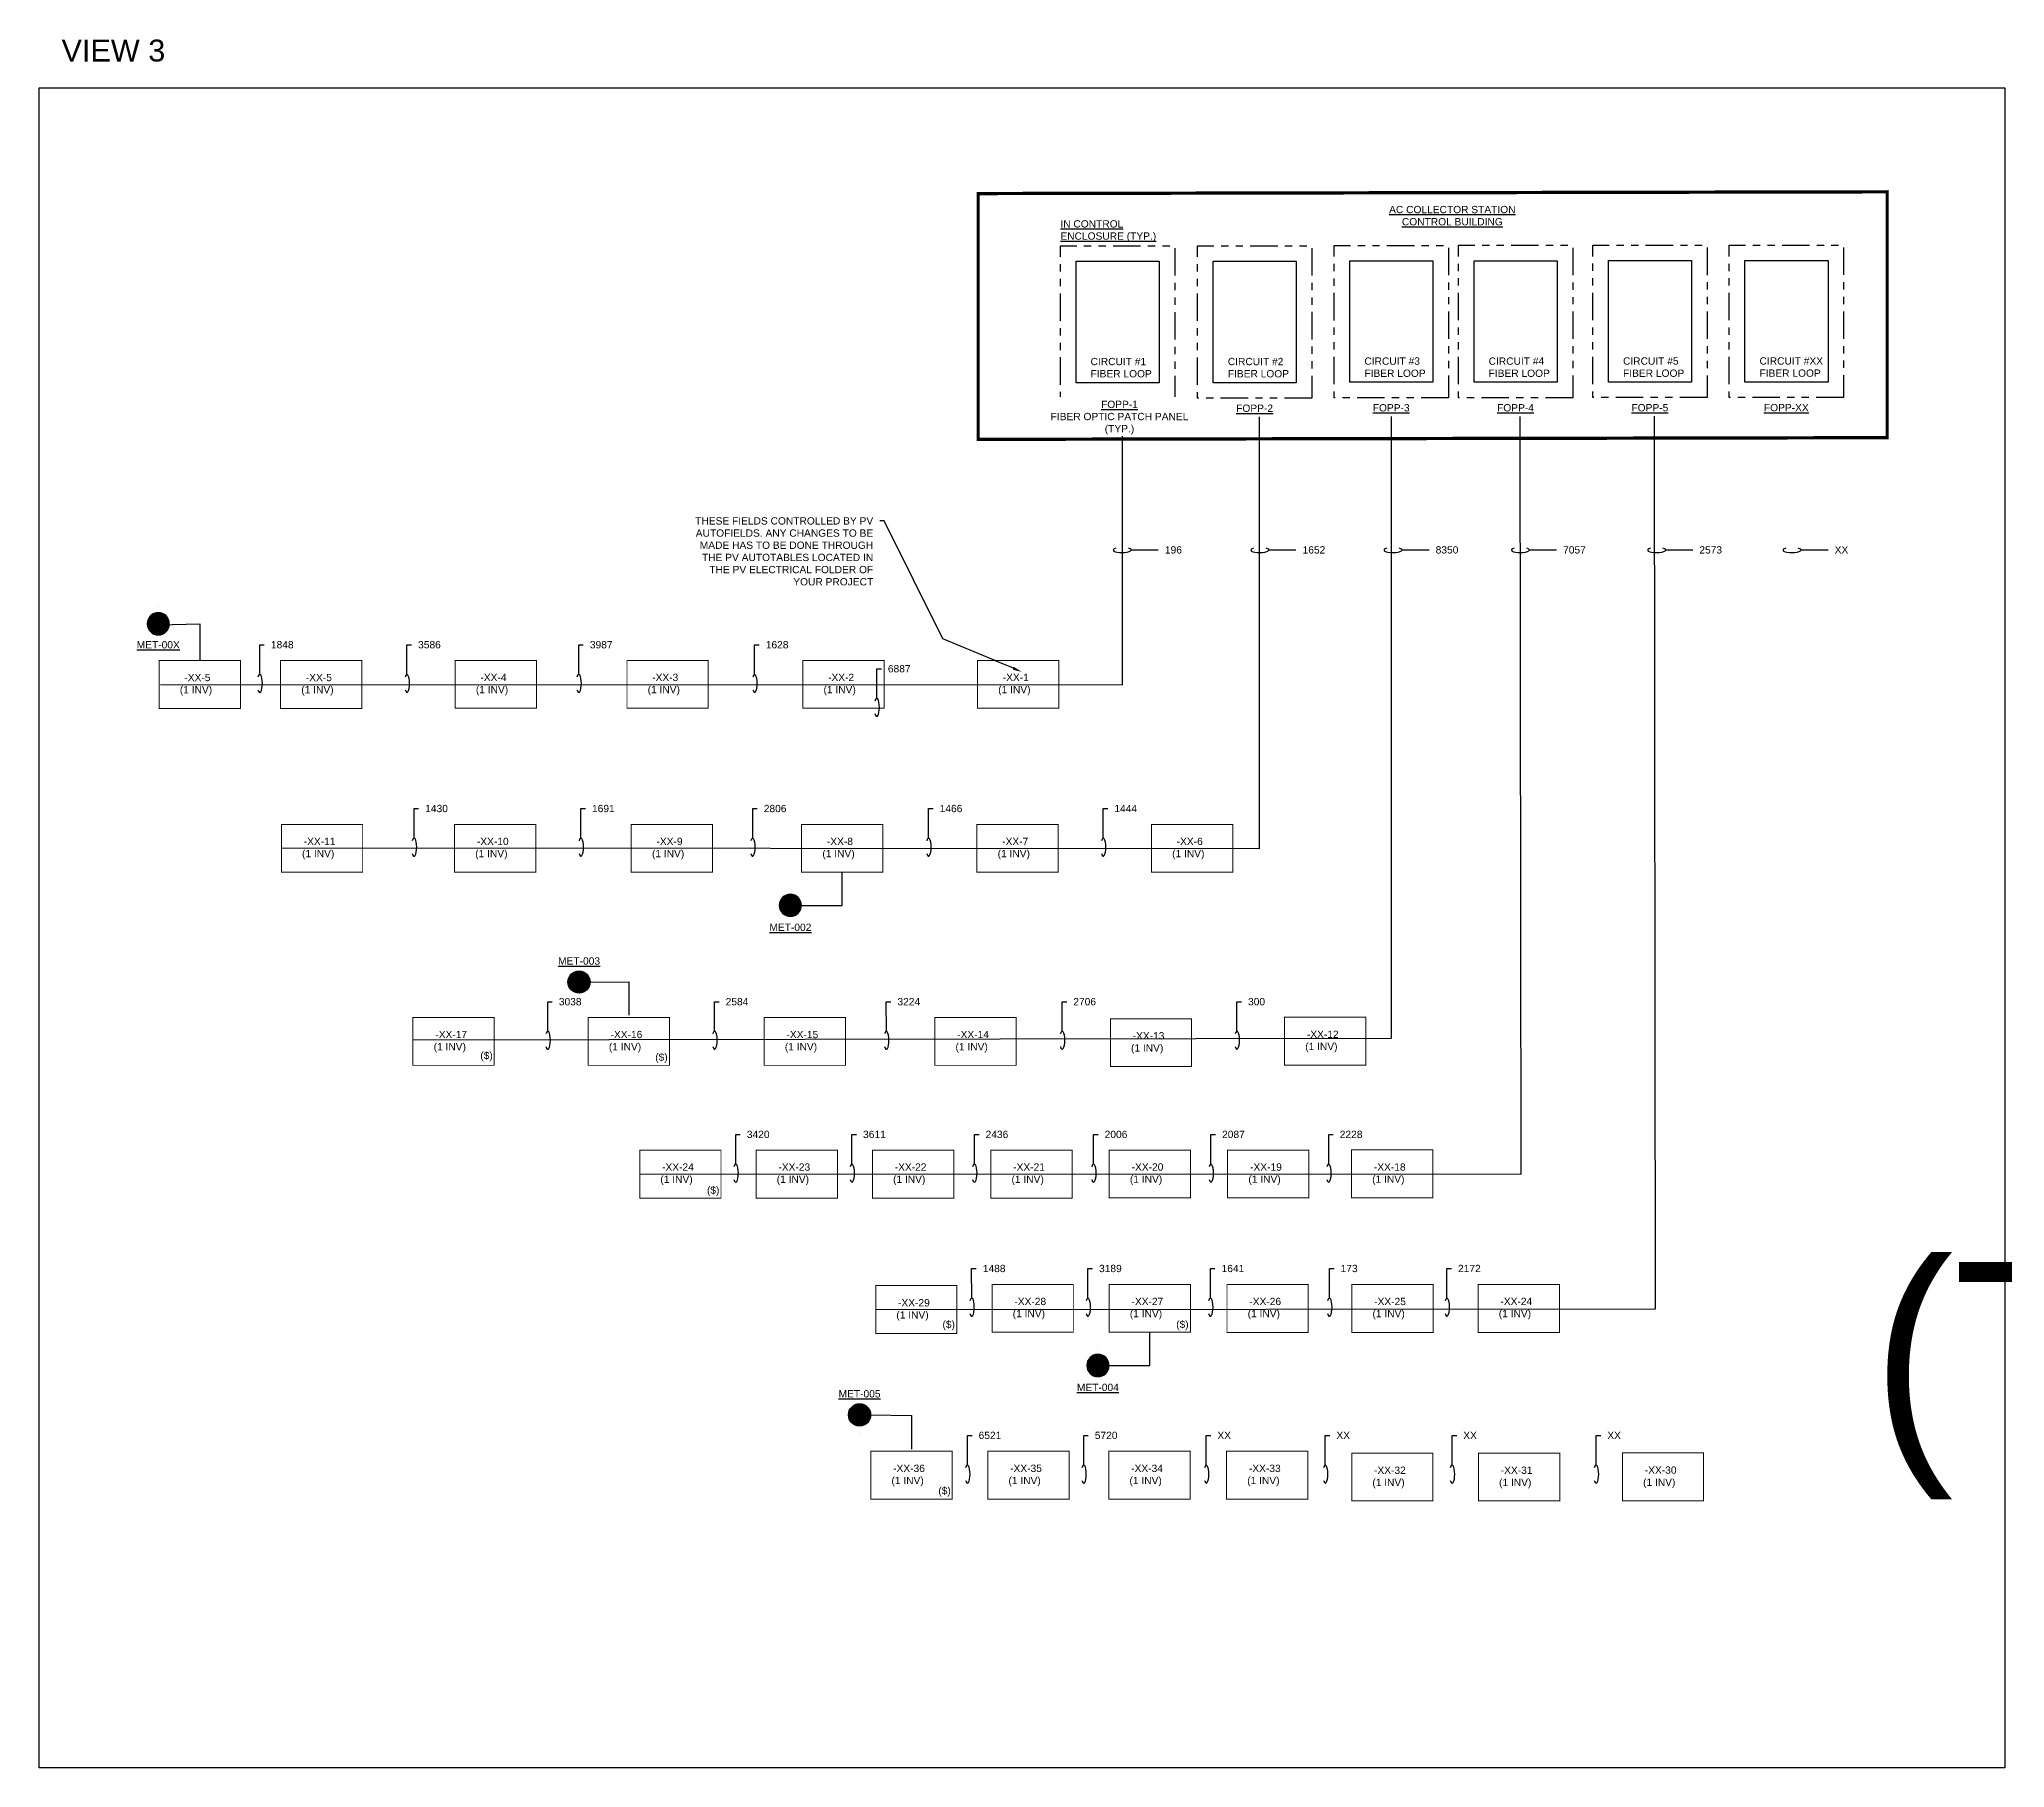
# Model space of a CAD drawing. Header units: feet. Extents: x -17 to 246, y -88 to 32.
# Drawn here: x 101.35 to 128.25, y -58.14 to -34.46 of the extents above; entities that cross this region are included whole.
import ezdxf
from ezdxf import colors
from ezdxf.entities.mleader import LeaderData, LeaderLine
from ezdxf.enums import TextEntityAlignment as Align
from ezdxf.math import Vec2, Vec3

# ---------------------------------------------------------------- set-up
doc = ezdxf.new("R2018")
doc.units = ezdxf.units.FT
doc.header["$MEASUREMENT"] = 0
doc.set_wipeout_variables(frame=1)
for name, pattern in [('PHANTOM', [0.5, 0.25, -0.05, 0.05, -0.05, 0.05, -0.05]), ('PHANTOM2', [1.25, 0.625, -0.125, 0.125, -0.125, 0.125, -0.125]), ('PHANTOM4', [0.6875, 0.3125, 0.0625, -0.0625, 0.0625, -0.0625, 0.0625, -0.0625])]:
    doc.linetypes.add(name, pattern=pattern)
for name, color, linetype in [('E-1LIN-EQPM-ENCL', 8, 'PHANTOM2'), ('E-CABL-FO-6_STND', 121, 'FIBER_OPTIC_6 STRAND'), ('E-DASH', 11, 'PHANTOM4'), ('E-EQPM', 5, 'Continuous'), ('E-TXT', 7, 'Continuous'), ('G-ANNO-TEXT', 1, 'Continuous')]:
    doc.layers.add(name, color=color, linetype=linetype)
doc.layers.add('G-NPLT', color=67, linetype='Continuous', plot=False)
doc.styles.add('NEI-A', font='arial.ttf')
doc.styles.get("Standard").update_dxf_attribs({"font": 'arial.ttf'})
doc.linetypes.add('FIBER_OPTIC_6 STRAND', pattern='A,0.2,-0.05,0,-0.05,0.2,-0.15,["FO",Standard,S=0.1,R=0,X=-0.04,Y=-0.05],-0.25,0.2,-0.05,0,-0.05', length=1.2)
doc.linetypes.add('FIBER_OPTIC_FEEDER (OVERALL.5x)', pattern='A,0.1,-0.025,0,-0.025,0.1,-0.2,["FOF",Standard,S=0.13,R=0,X=-0.18,Y=-0.05],-0.2,0.1,-0.025,0,-0.025', length=0.8)

msp = doc.modelspace()

# ---------------------------------------------------------------- texts
at = {"layer": 'G-ANNO-TEXT', "insert": (120.692, -36.744), "char_height": 0.1, "attachment_point": 2, "style": 'NEI-A'}
msp.add_mtext_dynamic_manual_height_columns('{\\LAC COLLECTOR STATION\\PCONTROL BUILDING}', width=1.85756, gutter_width=0.547, heights=[0.383], dxfattribs=at)
at = {"layer": 'G-ANNO-TEXT', "char_height": 0.1, "style": 'NEI-A'}
for s, insert, width, attachment_point in [('{\\LIN CONTROL ENCLOSURE (TYP.)}', (115.326, -37.237), 1.56549, 7), ('CIRCUIT #1 FIBER LOOP', (115.739, -38.96), 1.15565, 4), ('CIRCUIT #2 FIBER LOOP', (117.618, -38.96), 1.15565, 4), ('CIRCUIT #3 FIBER LOOP', (119.488, -38.954), 1.15565, 4), ('CIRCUIT #4 FIBER LOOP', (121.189, -38.954), 1.15565, 4), ('CIRCUIT #5 FIBER LOOP', (123.029, -38.953), 1.15565, 4), ('CIRCUIT #XX FIBER LOOP', (124.898, -38.952), 1.15565, 4), ('{\\LMET-00X}', (102.974, -42.706), 0.27972, 2), ('{\\LMET-002}', (111.629, -46.576), 0.27972, 2), ('{\\LMET-003}', (108.736, -47.139), 0.27972, 8), ('{\\LMET-005}', (112.576, -53.068), 0.27972, 8), ('{\\LMET-004}', (115.839, -52.879), 0.27972, 2)]:
    msp.add_mtext(s, dxfattribs=dict(at, insert=insert, width=width, attachment_point=attachment_point))
at = {"layer": 'G-NPLT', "insert": (101.65, -34.466), "char_height": 0.3, "attachment_point": 1, "style": 'NEI-A'}
msp.add_mtext_dynamic_manual_height_columns('VIEW 3', width=2.48466, gutter_width=0.5, heights=[0.31], dxfattribs=at)

# ---------------------------------------------------------------- blocks, each defined once
blk = doc.blocks.new('PCS')
blk.add_wipeout([(10.996, 16.644), (12.109, 16.644), (12.109, 15.989), (10.996, 15.989)])
at = {"layer": 'E-1LIN-EQPM-ENCL', "linetype": 'Continuous', "const_width": 0.0135}
blk.add_lwpolyline([(12.109, 16.644), (10.996, 16.644), (10.996, 15.989), (12.109, 15.989)], close=True, dxfattribs=at)
blk = doc.blocks.new('*U26')
h = blk.add_hatch(color=255)
h.dxf.hatch_style = 1
edge = h.paths.add_edge_path()
edge.add_arc((0, 0), 0.15625, 0, 360)
at = {"layer": 'Defpoints', "color": 2}
for p, q in [((0, 0.24375), (0, 0.24375)), ((0, -0.24375), (0, -0.24375))]:
    blk.add_line(p, q, dxfattribs=at)
at = {"layer": 'G-ANNO-TEXT', "linetype": 'Continuous'}
blk.add_circle((0, 0), 0.15625, dxfattribs=at)
at = {"layer": 'G-ANNO-TEXT', "style": 'NEI-A'}
blk.add_attdef('PV_LEGEND_CALLOUT', text='', height=0.125, dxfattribs=at).set_placement((0, 0), align=Align.MIDDLE_CENTER)
blk.add_attdef('PV_LEGEND_DESCRIPTION', text='', height=0.1, dxfattribs=at).set_placement((0.625, 0), align=Align.MIDDLE_LEFT)
blk = doc.blocks.new('*U27')
h = blk.add_hatch(color=255)
h.dxf.hatch_style = 1
edge = h.paths.add_edge_path()
edge.add_arc((0, 0), 0.15625, 0, 360)
at = {"layer": 'Defpoints', "color": 2}
for p, q in [((0, 0.24375), (0, 0.24375)), ((0, -0.24375), (0, -0.24375))]:
    blk.add_line(p, q, dxfattribs=at)
at = {"layer": 'G-ANNO-TEXT', "linetype": 'Continuous'}
blk.add_circle((0, 0), 0.15625, dxfattribs=at)
at = {"layer": 'G-ANNO-TEXT', "style": 'NEI-A'}
blk.add_attdef('PV_LEGEND_CALLOUT', text='', height=0.125, dxfattribs=at).set_placement((0, 0), align=Align.MIDDLE_CENTER)
blk.add_attdef('PV_LEGEND_DESCRIPTION', text='', height=0.1, dxfattribs=at).set_placement((0.625, 0), align=Align.MIDDLE_LEFT)
blk = doc.blocks.new('*U28')
h = blk.add_hatch(color=255)
h.dxf.hatch_style = 1
edge = h.paths.add_edge_path()
edge.add_arc((0, 0), 0.15625, 0, 360)
at = {"layer": 'Defpoints', "color": 2}
for p, q in [((0, 0.24375), (0, 0.24375)), ((0, -0.24375), (0, -0.24375))]:
    blk.add_line(p, q, dxfattribs=at)
at = {"layer": 'G-ANNO-TEXT', "linetype": 'Continuous'}
blk.add_circle((0, 0), 0.15625, dxfattribs=at)
at = {"layer": 'G-ANNO-TEXT', "style": 'NEI-A'}
blk.add_attdef('PV_LEGEND_CALLOUT', text='', height=0.125, dxfattribs=at).set_placement((0, 0), align=Align.MIDDLE_CENTER)
blk.add_attdef('PV_LEGEND_DESCRIPTION', text='', height=0.1, dxfattribs=at).set_placement((0.625, 0), align=Align.MIDDLE_LEFT)
blk = doc.blocks.new('*U29')
h = blk.add_hatch(color=255)
h.dxf.hatch_style = 1
edge = h.paths.add_edge_path()
edge.add_arc((0, 0), 0.15625, 0, 360)
at = {"layer": 'Defpoints', "color": 2}
for p, q in [((0, 0.24375), (0, 0.24375)), ((0, -0.24375), (0, -0.24375))]:
    blk.add_line(p, q, dxfattribs=at)
at = {"layer": 'G-ANNO-TEXT', "linetype": 'Continuous'}
blk.add_circle((0, 0), 0.15625, dxfattribs=at)
at = {"layer": 'G-ANNO-TEXT', "style": 'NEI-A'}
blk.add_attdef('PV_LEGEND_CALLOUT', text='', height=0.125, dxfattribs=at).set_placement((0, 0), align=Align.MIDDLE_CENTER)
blk.add_attdef('PV_LEGEND_DESCRIPTION', text='', height=0.1, dxfattribs=at).set_placement((0.625, 0), align=Align.MIDDLE_LEFT)
blk = doc.blocks.new('*U30')
h = blk.add_hatch(color=255)
h.dxf.hatch_style = 1
edge = h.paths.add_edge_path()
edge.add_arc((0, 0), 0.15625, 0, 360)
at = {"layer": 'Defpoints', "color": 2}
for p, q in [((0, 0.24375), (0, 0.24375)), ((0, -0.24375), (0, -0.24375))]:
    blk.add_line(p, q, dxfattribs=at)
at = {"layer": 'G-ANNO-TEXT', "linetype": 'Continuous'}
blk.add_circle((0, 0), 0.15625, dxfattribs=at)
at = {"layer": 'G-ANNO-TEXT', "style": 'NEI-A'}
blk.add_attdef('PV_LEGEND_CALLOUT', text='', height=0.125, dxfattribs=at).set_placement((0, 0), align=Align.MIDDLE_CENTER)
blk.add_attdef('PV_LEGEND_DESCRIPTION', text='', height=0.1, dxfattribs=at).set_placement((0.625, 0), align=Align.MIDDLE_LEFT)
blk = doc.blocks.new('Equipment Callout Arrowhead')
at = {"color": 0}
blk.add_ellipse((0, 0), major_axis=(0.99, 0), ratio=0.28679, start_param=-0.799881, end_param=3.941473, dxfattribs=at)
blk = doc.blocks.new('*U20')
at = {"color": 7}
for p, q in [((0, 0), (-0.959, 0.001)), ((0.125, 0), (0, 0))]:
    blk.add_line(p, q, dxfattribs=at)
blk.add_ellipse((-1.037, 0.001), major_axis=(-0.0781, 0.0001), ratio=0.6, dxfattribs=at)
at = {"lineweight": 30, "flags": 104}
blk.add_attdef('TAG', text='', height=0.1, dxfattribs=at).set_placement((0.206, 0.002), align=Align.MIDDLE_LEFT)

# ---------------------------------------------------------------- linework, layer by layer
at = {"layer": 'E-CABL-FO-6_STND', "ltscale": 0.8, "flags": 128}
for points in [[(102.984, -42.482), (103.543, -42.471), (103.543, -42.972)], [(111.781, -46.326), (112.34, -46.328), (112.34, -45.871)], [(108.888, -47.376), (109.418, -47.374), (109.418, -47.832)], [(115.991, -52.629), (116.55, -52.631), (116.55, -52.173)], [(112.727, -53.305), (113.287, -53.316), (113.287, -53.773)]]:
    msp.add_lwpolyline(points, dxfattribs=at)
at = {"layer": 'E-DASH', "flags": 128}
for points in [[(116.891, -39.378), (115.326, -39.378), (115.326, -37.291), (116.891, -37.291)], [(120.64, -39.371), (119.074, -39.371), (119.074, -37.285), (120.64, -37.285)], [(122.341, -39.371), (120.776, -39.371), (120.776, -37.284), (122.341, -37.284)], [(124.181, -39.37), (122.616, -39.37), (122.616, -37.283), (124.181, -37.283)], [(126.05, -39.37), (124.484, -39.37), (124.484, -37.283), (126.05, -37.283)]]:
    msp.add_lwpolyline(points, close=True, dxfattribs=at)
at = {"layer": 'E-EQPM', "color": 5, "flags": 128}
for points in [[(116.677, -39.166), (115.54, -39.166), (115.54, -37.502), (116.677, -37.502)], [(118.556, -39.166), (117.419, -39.166), (117.419, -37.502), (118.556, -37.502)], [(120.425, -39.16), (119.288, -39.16), (119.288, -37.496), (120.425, -37.496)], [(122.127, -39.16), (120.99, -39.16), (120.99, -37.495), (122.127, -37.495)], [(123.967, -39.159), (122.83, -39.159), (122.83, -37.494), (123.967, -37.494)], [(125.836, -39.159), (124.698, -39.159), (124.698, -37.494), (125.836, -37.494)]]:
    msp.add_lwpolyline(points, close=True, dxfattribs=at)
at = {"layer": 'E-TXT', "color": 253, "linetype": 'PHANTOM', "const_width": 0.045}
msp.add_lwpolyline([(114.2, -39.942), (126.646, -39.919), (126.646, -36.551), (114.2, -36.575)], close=True, dxfattribs=at)

# ---------------------------------------------------------------- block references
for p in [(93.654, -59.616), (96.044, -59.615), (98.396, -59.615), (100.804, -59.615), (103.196, -59.615), (93.664, -61.86), (96.035, -61.86), (98.454, -61.86), (103.188, -61.861), (105.577, -61.862), (95.465, -64.506), (100.274, -64.506), (102.61, -64.506), (105.014, -64.523), (107.399, -64.503), (98.57, -66.324), (100.163, -66.324), (101.756, -66.324), (103.377, -66.324), (104.999, -66.323), (106.62, -66.323), (108.316, -66.32), (101.801, -68.179), (103.394, -68.162), (106.611, -68.165), (108.319, -68.165), (110.049, -68.164), (103.336, -70.447), (104.993, -70.447), (106.605, -70.447), (108.318, -70.473), (110.053, -70.473), (112.024, -70.471)]:
    msp.add_blockref('PCS', p)
at = {"layer": 'G-ANNO-TEXT'}
ref = msp.add_blockref('*U26', (102.974, -42.469), dxfattribs=dict(at, xscale=-0.9720000292433572, yscale=0.9720000292433572, zscale=0.9720000292433572, rotation=180))
ref.add_attrib('PV_LEGEND_CALLOUT', 'MS', dxfattribs={"height": 0.1215, "style": 'NEI-A'}).set_placement((102.974, -42.469), align=Align.MIDDLE_CENTER)
ref = msp.add_blockref('*U27', (111.629, -46.326), dxfattribs=dict(at, xscale=-0.9720000292433572, yscale=0.9720000292433572, zscale=0.9720000292433572, rotation=180))
ref.add_attrib('PV_LEGEND_CALLOUT', 'MS', dxfattribs={"height": 0.1215, "style": 'NEI-A'}).set_placement((111.629, -46.326), align=Align.MIDDLE_CENTER)
ref = msp.add_blockref('*U28', (108.736, -47.376), dxfattribs=dict(at, xscale=0.9720000292433572, yscale=0.9720000292433572, zscale=0.9720000292433572))
ref.add_attrib('PV_LEGEND_CALLOUT', 'MS', dxfattribs={"height": 0.1215, "style": 'NEI-A'}).set_placement((108.736, -47.376), align=Align.MIDDLE_CENTER)
ref = msp.add_blockref('*U20', (126.258, -51.207), dxfattribs=dict(at, xscale=-0.8829409089627208, yscale=0.8829409089627208, zscale=0.8829409089627208, rotation=180))
lines = msp.add_mtext('(TYP.) FOR CABLE TAGGING SEE FO TABLES, THIS DWG.', dxfattribs={"layer": '0', "insert": (126.44, -51.209), "char_height": 2.5, "attachment_point": 1, "bg_fill": 3, "box_fill_scale": 1.5, "bg_fill_color": 256, "bg_fill_transparency": 0})
ref.add_attrib('TAG', '', (126.44, -51.209), dxfattribs={"flags": 104}).embed_mtext(lines)
ref = msp.add_blockref('*U29', (115.839, -52.629), dxfattribs=dict(at, xscale=-0.9720000292433572, yscale=0.9720000292433572, zscale=0.9720000292433572, rotation=180))
ref.add_attrib('PV_LEGEND_CALLOUT', 'MS', dxfattribs={"height": 0.1215, "style": 'NEI-A'}).set_placement((115.839, -52.629), align=Align.MIDDLE_CENTER)
ref = msp.add_blockref('*U30', (112.576, -53.305), dxfattribs=dict(at, xscale=0.9720000292433572, yscale=0.9720000292433572, zscale=0.9720000292433572))
ref.add_attrib('PV_LEGEND_CALLOUT', 'MS', dxfattribs={"height": 0.1215, "style": 'NEI-A'}).set_placement((112.576, -53.305), align=Align.MIDDLE_CENTER)

msp.set_redraw_order([(e.dxf.handle, doc.entitydb.next_handle()) for e in msp.query("TEXT MTEXT ATTDEF DIMENSION ARC_DIMENSION")])  # texts and dimensions are drawn at this point

# ---------------------------------------------------------------- leaders
at = {"layer": 'G-ANNO-TEXT'}
ml = msp.add_multileader_mtext('Standard', dxfattribs=at)
ml.set_content('196', color=256, style='NEI-A')
ml.set_leader_properties()
ml.set_arrow_properties(name='Equipment Callout Arrowhead')
ml.build(insert=Vec2(0, 0))
ml.multileader.update_dxf_attribs({"dogleg_length": 0.0625, "arrow_head_size": 0.125})
ctx = ml.context
ctx.base_point, ctx.char_height, ctx.arrow_head_size, ctx.landing_gap_size, ctx.plane_origin = Vec3(116.667, -41.456), 0.1, 0.125, 0.09, Vec3(116.605, -42.365)
notes = []
notes.append((ctx, [(0, (1, 1, 0), (116.604, -41.456), (1, 0), 0.0625, [(0, [(116.172, -41.458)], 0, [])])]))
ctx.mtext.insert, ctx.mtext.width, ctx.mtext.flow_direction = Vec3(116.757, -41.406), 0.00107, 5
ml = msp.add_multileader_mtext('Standard', dxfattribs=at)
ml.set_content('1652', color=256, style='NEI-A')
ml.set_leader_properties()
ml.set_arrow_properties(name='Equipment Callout Arrowhead')
ml.build(insert=Vec2(0, 0))
ml.multileader.update_dxf_attribs({"dogleg_length": 0.0625, "arrow_head_size": 0.125})
ctx = ml.context
ctx.base_point, ctx.char_height, ctx.arrow_head_size, ctx.landing_gap_size, ctx.plane_origin = Vec3(118.552, -41.456), 0.1, 0.125, 0.09, Vec3(118.489, -42.365)
notes.append((ctx, [(0, (1, 1, 0), (118.489, -41.456), (1, 0), 0.0625, [(0, [(118.057, -41.458)], 0, [])])]))
ctx.mtext.insert, ctx.mtext.width, ctx.mtext.flow_direction = Vec3(118.642, -41.406), 0.00107, 5
ml = msp.add_multileader_mtext('Standard', dxfattribs=at)
ml.set_content('8350', color=256, style='NEI-A')
ml.set_leader_properties()
ml.set_arrow_properties(name='Equipment Callout Arrowhead')
ml.build(insert=Vec2(0, 0))
ml.multileader.update_dxf_attribs({"dogleg_length": 0.0625, "arrow_head_size": 0.125})
ctx = ml.context
ctx.base_point, ctx.char_height, ctx.arrow_head_size, ctx.landing_gap_size, ctx.plane_origin = Vec3(120.374, -41.456), 0.1, 0.125, 0.09, Vec3(120.312, -42.365)
notes.append((ctx, [(0, (1, 1, 0), (120.312, -41.456), (1, 0), 0.0625, [(0, [(119.88, -41.458)], 0, [])])]))
ctx.mtext.insert, ctx.mtext.width, ctx.mtext.flow_direction = Vec3(120.464, -41.406), 0.00107, 5
ml = msp.add_multileader_mtext('Standard', dxfattribs=at)
ml.set_content('7057', color=256, style='NEI-A')
ml.set_leader_properties()
ml.set_arrow_properties(name='Equipment Callout Arrowhead')
ml.build(insert=Vec2(0, 0))
ml.multileader.update_dxf_attribs({"dogleg_length": 0.0625, "arrow_head_size": 0.125})
ctx = ml.context
ctx.base_point, ctx.char_height, ctx.arrow_head_size, ctx.landing_gap_size, ctx.plane_origin = Vec3(122.119, -41.456), 0.1, 0.125, 0.09, Vec3(122.057, -42.365)
notes.append((ctx, [(0, (1, 1, 0), (122.057, -41.456), (1, 0), 0.0625, [(0, [(121.625, -41.458)], 0, [])])]))
ctx.mtext.insert, ctx.mtext.width, ctx.mtext.flow_direction = Vec3(122.209, -41.406), 0.00107, 5
ml = msp.add_multileader_mtext('Standard', dxfattribs=at)
ml.set_content('2573', color=256, style='NEI-A')
ml.set_leader_properties()
ml.set_arrow_properties(name='Equipment Callout Arrowhead')
ml.build(insert=Vec2(0, 0))
ml.multileader.update_dxf_attribs({"dogleg_length": 0.0625, "arrow_head_size": 0.125})
ctx = ml.context
ctx.base_point, ctx.char_height, ctx.arrow_head_size, ctx.landing_gap_size, ctx.plane_origin = Vec3(123.984, -41.456), 0.1, 0.125, 0.09, Vec3(123.922, -42.365)
notes.append((ctx, [(0, (1, 1, 0), (123.921, -41.456), (1, 0), 0.0625, [(0, [(123.49, -41.458)], 0, [])])]))
ctx.mtext.insert, ctx.mtext.width, ctx.mtext.flow_direction = Vec3(124.074, -41.406), 0.00107, 5
ml = msp.add_multileader_mtext('Standard', dxfattribs=at)
ml.set_content('XX', color=256, style='NEI-A')
ml.set_leader_properties()
ml.set_arrow_properties(name='Equipment Callout Arrowhead')
ml.build(insert=Vec2(0, 0))
ml.multileader.update_dxf_attribs({"dogleg_length": 0.0625, "arrow_head_size": 0.125})
ctx = ml.context
ctx.base_point, ctx.char_height, ctx.arrow_head_size, ctx.landing_gap_size, ctx.plane_origin = Vec3(125.837, -41.456), 0.1, 0.125, 0.09, Vec3(125.775, -42.365)
notes.append((ctx, [(0, (1, 1, 0), (125.775, -41.456), (1, 0), 0.0625, [(0, [(125.343, -41.458)], 0, [])])]))
ctx.mtext.insert, ctx.mtext.width, ctx.mtext.flow_direction = Vec3(125.927, -41.406), 0.00107, 5
ml = msp.add_multileader_mtext('Standard', dxfattribs=at)
ml.set_content('3586', color=256, style='NEI-A')
ml.set_leader_properties()
ml.set_arrow_properties(name='Equipment Callout Arrowhead')
ml.build(insert=Vec2(0, 0))
ml.multileader.update_dxf_attribs({"dogleg_length": 0.0625, "arrow_head_size": 0.125})
ctx = ml.context
ctx.base_point, ctx.char_height, ctx.arrow_head_size, ctx.landing_gap_size, ctx.plane_origin = Vec3(106.442, -42.755), 0.1, 0.125, 0.09, Vec3(106.38, -43.285)
notes.append((ctx, [(0, (1, 1, 0), (106.379, -42.755), (1, 0), 0.0625, [(0, [(106.38, -43.285)], 0, [])])]))
ctx.mtext.insert, ctx.mtext.width, ctx.mtext.flow_direction = Vec3(106.532, -42.705), 0.00107, 5
ml = msp.add_multileader_mtext('Standard', dxfattribs=at)
ml.set_content('3987', color=256, style='NEI-A')
ml.set_leader_properties()
ml.set_arrow_properties(name='Equipment Callout Arrowhead')
ml.build(insert=Vec2(0, 0))
ml.multileader.update_dxf_attribs({"dogleg_length": 0.0625, "arrow_head_size": 0.125})
ctx = ml.context
ctx.base_point, ctx.char_height, ctx.arrow_head_size, ctx.landing_gap_size, ctx.plane_origin = Vec3(108.794, -42.755), 0.1, 0.125, 0.09, Vec3(108.732, -43.285)
notes.append((ctx, [(0, (1, 1, 0), (108.731, -42.755), (1, 0), 0.0625, [(0, [(108.732, -43.285)], 0, [])])]))
ctx.mtext.insert, ctx.mtext.width, ctx.mtext.flow_direction = Vec3(108.884, -42.705), 0.00107, 5
ml = msp.add_multileader_mtext('Standard', dxfattribs=at)
ml.set_content('1628', color=256, style='NEI-A')
ml.set_leader_properties()
ml.set_arrow_properties(name='Equipment Callout Arrowhead')
ml.build(insert=Vec2(0, 0))
ml.multileader.update_dxf_attribs({"dogleg_length": 0.0625, "arrow_head_size": 0.125})
ctx = ml.context
ctx.base_point, ctx.char_height, ctx.arrow_head_size, ctx.landing_gap_size, ctx.plane_origin = Vec3(111.202, -42.755), 0.1, 0.125, 0.09, Vec3(111.14, -43.285)
notes.append((ctx, [(0, (1, 1, 0), (111.139, -42.755), (1, 0), 0.0625, [(0, [(111.14, -43.285)], 0, [])])]))
ctx.mtext.insert, ctx.mtext.width, ctx.mtext.flow_direction = Vec3(111.292, -42.705), 0.00107, 5
ml = msp.add_multileader_mtext('Standard', dxfattribs=at)
ml.set_content('1691', color=256, style='NEI-A')
ml.set_leader_properties()
ml.set_arrow_properties(name='Equipment Callout Arrowhead')
ml.build(insert=Vec2(0, 0))
ml.multileader.update_dxf_attribs({"dogleg_length": 0.0625, "arrow_head_size": 0.125})
ctx = ml.context
ctx.base_point, ctx.char_height, ctx.arrow_head_size, ctx.landing_gap_size, ctx.plane_origin = Vec3(108.823, -44.999), 0.1, 0.125, 0.09, Vec3(108.761, -45.529)
notes.append((ctx, [(0, (1, 1, 0), (108.76, -44.999), (1, 0), 0.0625, [(0, [(108.761, -45.529)], 0, [])])]))
ctx.mtext.insert, ctx.mtext.width, ctx.mtext.flow_direction = Vec3(108.913, -44.949), 0.00107, 5
ml = msp.add_multileader_mtext('Standard', dxfattribs=at)
ml.set_content('2806', color=256, style='NEI-A')
ml.set_leader_properties()
ml.set_arrow_properties(name='Equipment Callout Arrowhead')
ml.build(insert=Vec2(0, 0))
ml.multileader.update_dxf_attribs({"dogleg_length": 0.0625, "arrow_head_size": 0.125})
ctx = ml.context
ctx.base_point, ctx.char_height, ctx.arrow_head_size, ctx.landing_gap_size, ctx.plane_origin = Vec3(111.175, -44.999), 0.1, 0.125, 0.09, Vec3(111.113, -45.529)
notes.append((ctx, [(0, (1, 1, 0), (111.113, -44.999), (1, 0), 0.0625, [(0, [(111.113, -45.529)], 0, [])])]))
ctx.mtext.insert, ctx.mtext.width, ctx.mtext.flow_direction = Vec3(111.265, -44.949), 0.00107, 5
ml = msp.add_multileader_mtext('Standard', dxfattribs=at)
ml.set_content('1466', color=256, style='NEI-A')
ml.set_leader_properties()
ml.set_arrow_properties(name='Equipment Callout Arrowhead')
ml.build(insert=Vec2(0, 0))
ml.multileader.update_dxf_attribs({"dogleg_length": 0.0625, "arrow_head_size": 0.125})
ctx = ml.context
ctx.base_point, ctx.char_height, ctx.arrow_head_size, ctx.landing_gap_size, ctx.plane_origin = Vec3(113.583, -44.999), 0.1, 0.125, 0.09, Vec3(113.521, -45.529)
notes.append((ctx, [(0, (1, 1, 0), (113.52, -44.999), (1, 0), 0.0625, [(0, [(113.521, -45.529)], 0, [])])]))
ctx.mtext.insert, ctx.mtext.width, ctx.mtext.flow_direction = Vec3(113.673, -44.949), 0.00107, 5
ml = msp.add_multileader_mtext('Standard', dxfattribs=at)
ml.set_content('1444', color=256, style='NEI-A')
ml.set_leader_properties()
ml.set_arrow_properties(name='Equipment Callout Arrowhead')
ml.build(insert=Vec2(0, 0))
ml.multileader.update_dxf_attribs({"dogleg_length": 0.0625, "arrow_head_size": 0.125})
ctx = ml.context
ctx.base_point, ctx.char_height, ctx.arrow_head_size, ctx.landing_gap_size, ctx.plane_origin = Vec3(115.975, -44.999), 0.1, 0.125, 0.09, Vec3(115.913, -45.529)
notes.append((ctx, [(0, (1, 1, 0), (115.912, -44.999), (1, 0), 0.0625, [(0, [(115.913, -45.529)], 0, [])])]))
ctx.mtext.insert, ctx.mtext.width, ctx.mtext.flow_direction = Vec3(116.065, -44.949), 0.00107, 5
ml = msp.add_multileader_mtext('Standard', dxfattribs=at)
ml.set_content('2584', color=256, style='NEI-A')
ml.set_leader_properties()
ml.set_arrow_properties(name='Equipment Callout Arrowhead')
ml.build(insert=Vec2(0, 0))
ml.multileader.update_dxf_attribs({"dogleg_length": 0.0625, "arrow_head_size": 0.125})
ctx = ml.context
ctx.base_point, ctx.char_height, ctx.arrow_head_size, ctx.landing_gap_size, ctx.plane_origin = Vec3(110.653, -47.645), 0.1, 0.125, 0.09, Vec3(110.591, -48.174)
notes.append((ctx, [(0, (1, 1, 0), (110.59, -47.645), (1, 0), 0.0625, [(0, [(110.591, -48.174)], 0, [])])]))
ctx.mtext.insert, ctx.mtext.width, ctx.mtext.flow_direction = Vec3(110.743, -47.595), 0.00107, 5
ml = msp.add_multileader_mtext('Standard', dxfattribs=at)
ml.set_content('3224', color=256, style='NEI-A')
ml.set_leader_properties()
ml.set_arrow_properties(name='Equipment Callout Arrowhead')
ml.build(insert=Vec2(0, 0))
ml.multileader.update_dxf_attribs({"dogleg_length": 0.0625, "arrow_head_size": 0.125})
ctx = ml.context
ctx.base_point, ctx.char_height, ctx.arrow_head_size, ctx.landing_gap_size, ctx.plane_origin = Vec3(113.005, -47.645), 0.1, 0.125, 0.09, Vec3(112.943, -48.174)
notes.append((ctx, [(0, (1, 1, 0), (112.942, -47.645), (1, 0), 0.0625, [(0, [(112.943, -48.174)], 0, [])])]))
ctx.mtext.insert, ctx.mtext.width, ctx.mtext.flow_direction = Vec3(113.095, -47.595), 0.00107, 5
ml = msp.add_multileader_mtext('Standard', dxfattribs=at)
ml.set_content('2706', color=256, style='NEI-A')
ml.set_leader_properties()
ml.set_arrow_properties(name='Equipment Callout Arrowhead')
ml.build(insert=Vec2(0, 0))
ml.multileader.update_dxf_attribs({"dogleg_length": 0.0625, "arrow_head_size": 0.125})
ctx = ml.context
ctx.base_point, ctx.char_height, ctx.arrow_head_size, ctx.landing_gap_size, ctx.plane_origin = Vec3(115.413, -47.645), 0.1, 0.125, 0.09, Vec3(115.351, -48.174)
notes.append((ctx, [(0, (1, 1, 0), (115.35, -47.645), (1, 0), 0.0625, [(0, [(115.351, -48.174)], 0, [])])]))
ctx.mtext.insert, ctx.mtext.width, ctx.mtext.flow_direction = Vec3(115.503, -47.595), 0.00107, 5
ml = msp.add_multileader_mtext('Standard', dxfattribs=at)
ml.set_content('300', color=256, style='NEI-A')
ml.set_leader_properties()
ml.set_arrow_properties(name='Equipment Callout Arrowhead')
ml.build(insert=Vec2(0, 0))
ml.multileader.update_dxf_attribs({"dogleg_length": 0.0625, "arrow_head_size": 0.125})
ctx = ml.context
ctx.base_point, ctx.char_height, ctx.arrow_head_size, ctx.landing_gap_size, ctx.plane_origin = Vec3(117.805, -47.645), 0.1, 0.125, 0.09, Vec3(117.743, -48.174)
notes.append((ctx, [(0, (1, 1, 0), (117.742, -47.645), (1, 0), 0.0625, [(0, [(117.743, -48.174)], 0, [])])]))
ctx.mtext.insert, ctx.mtext.width, ctx.mtext.flow_direction = Vec3(117.895, -47.595), 0.00107, 5
for ctx, leaders in notes:
    for number, flags, end, landing, length, lines in leaders:
        leader = LeaderData()
        leader.index, (leader.has_last_leader_line, leader.has_dogleg_vector, leader.attachment_direction) = number, flags
        leader.last_leader_point, leader.dogleg_vector, leader.dogleg_length = Vec3(end), Vec3(landing), length
        for number, points, colour, breaks in lines:
            line = LeaderLine()
            line.index, line.vertices, line.color, line.breaks = number, Vec3.list(points), colors.encode_raw_color(colour), breaks
            leader.lines.append(line)
        ctx.leaders.append(leader)

# ---------------------------------------------------------------- next in the draw order: block references
for p in [(91.991, -59.616), (100.787, -61.86), (97.865, -64.506), (104.998, -68.163), (101.734, -70.447)]:
    msp.add_blockref('PCS', p)

# ---------------------------------------------------------------- next in the draw order: texts
at = {"layer": 'G-ANNO-TEXT', "insert": (125.265, -39.559), "char_height": 0.1, "attachment_point": 8, "style": 'NEI-A', "bg_fill": 3, "box_fill_scale": 1.5, "bg_fill_color": 256, "bg_fill_transparency": 0}
msp.add_mtext_dynamic_manual_height_columns('{\\LFOPP-XX}', width=1.61507, gutter_width=0.547, heights=[0], dxfattribs=at)
at = {"layer": 'G-ANNO-TEXT', "char_height": 0.1, "attachment_point": 5, "style": 'NEI-A'}
for s, width, insert in [('\xa0-XX-5 \\P(1 INV)', 1.07408, (105.154, -43.303)), ('\xa0-XX-4 \\P(1 INV)', 1.07408, (107.544, -43.301)), ('\xa0-XX-3 \\P(1 INV)', 1.07408, (109.896, -43.301)), ('\xa0-XX-2 \\P(1 INV)', 1.07408, (112.304, -43.301)), ('\xa0-XX-1 \\P(1 INV)', 1.07408, (114.696, -43.301)), ('\xa0-XX-11 \\P(1 INV)', 1.07408, (105.164, -45.548)), ('\xa0-XX-10 \\P(1 INV)', 1.07408, (107.535, -45.548)), ('\xa0-XX-9 \\P(1 INV)', 1.07408, (109.955, -45.548)), ('\xa0-XX-7 \\P(1 INV)', 1.07408, (114.688, -45.548)), ('\xa0-XX-6 \\P(1 INV)', 1.07408, (117.077, -45.548)), ('\xa0-XX-17 \\P(1 INV)', 1.07408, (106.966, -48.193)), ('\xa0-XX-15 \\P(1 INV)', 1.07408, (111.774, -48.193)), ('\xa0-XX-14 \\P(1 INV)', 1.07408, (114.111, -48.193)), ('\xa0-XX-13 \\P(1 INV)', 1.07408, (116.514, -48.211)), ('\xa0-XX-12 \\P(1 INV)', 1.07408, (118.899, -48.19)), ('($)', 0.28859, (107.469, -48.397)), ('\xa0-XX-24 \\P(1 INV)', 1.07408, (110.07, -50.009)), ('\xa0-XX-23 \\P(1 INV)', 1.07408, (111.663, -50.009)), ('\xa0-XX-22 \\P(1 INV)', 1.07408, (113.256, -50.009)), ('\xa0-XX-21 \\P(1 INV)', 1.07408, (114.878, -50.009)), ('\xa0-XX-20 \\P(1 INV)', 1.07408, (116.499, -50.008)), ('\xa0-XX-19 \\P(1 INV)', 1.07408, (118.121, -50.008)), ('\xa0-XX-18 \\P(1 INV)', 1.07408, (119.816, -50.008)), ('($)', 0.28859, (110.572, -50.242)), ('\xa0-XX-29 \\P(1 INV)', 1.07408, (113.301, -51.868)), ('\xa0-XX-28 \\P(1 INV)', 1.07408, (114.894, -51.85)), ('\xa0-XX-26 \\P(1 INV)', 1.07408, (118.111, -51.85)), ('\xa0-XX-25 \\P(1 INV)', 1.07408, (119.82, -51.85)), ('\xa0-XX-24 \\P(1 INV)', 1.07408, (121.549, -51.849)), ('($)', 0.28859, (113.797, -52.08)), ('\xa0-XX-35 \\P(1 INV)', 1.07408, (114.836, -54.136)), ('\xa0-XX-34 \\P(1 INV)', 1.07408, (116.493, -54.136)), ('\xa0-XX-33 \\P(1 INV)', 1.07408, (118.105, -54.136)), ('\xa0-XX-32 \\P(1 INV)', 1.07408, (119.818, -54.162)), ('\xa0-XX-31 \\P(1 INV)', 1.07408, (121.553, -54.162)), ('\xa0-XX-30 \\P(1 INV)', 1.07408, (123.525, -54.16))]:
    msp.add_mtext_dynamic_manual_height_columns(s, width=width, gutter_width=0.547, heights=[0], dxfattribs=dict(at, insert=insert))

# ---------------------------------------------------------------- next in the draw order: leaders
at = {"layer": 'G-ANNO-TEXT'}
ml = msp.add_multileader_mtext('Standard', dxfattribs=at)
ml.set_content('1848', color=256, style='NEI-A')
ml.set_leader_properties()
ml.set_arrow_properties(name='Equipment Callout Arrowhead')
ml.build(insert=Vec2(0, 0))
ml.multileader.update_dxf_attribs({"dogleg_length": 0.0625, "arrow_head_size": 0.125})
ctx = ml.context
ctx.base_point, ctx.char_height, ctx.arrow_head_size, ctx.landing_gap_size, ctx.plane_origin = Vec3(104.427, -42.755), 0.1, 0.125, 0.09, Vec3(104.364, -43.285)
notes = []
notes.append((ctx, [(0, (1, 1, 0), (104.364, -42.755), (1, 0), 0.0625, [(0, [(104.364, -43.285)], 0, [])])]))
ctx.mtext.insert, ctx.mtext.width, ctx.mtext.flow_direction = Vec3(104.517, -42.705), 0.00107, 5
ml = msp.add_multileader_mtext('Standard', dxfattribs=at)
ml.set_content('6887', color=256, style='NEI-A')
ml.set_leader_properties()
ml.set_arrow_properties(name='Equipment Callout Arrowhead')
ml.build(insert=Vec2(0, 0))
ml.multileader.update_dxf_attribs({"dogleg_length": 0.0625, "arrow_head_size": 0.125})
ctx = ml.context
ctx.base_point, ctx.char_height, ctx.arrow_head_size, ctx.landing_gap_size, ctx.plane_origin = Vec3(112.874, -43.084), 0.1, 0.125, 0.09, Vec3(112.812, -43.613)
notes.append((ctx, [(0, (1, 1, 0), (112.812, -43.084), (1, 0), 0.0625, [(0, [(112.812, -43.613)], 0, [])])]))
ctx.mtext.insert, ctx.mtext.width, ctx.mtext.flow_direction = Vec3(112.964, -43.034), 0.00107, 5
ml = msp.add_multileader_mtext('Standard', dxfattribs=at)
ml.set_content('1430', color=256, style='NEI-A')
ml.set_leader_properties()
ml.set_arrow_properties(name='Equipment Callout Arrowhead')
ml.build(insert=Vec2(0, 0))
ml.multileader.update_dxf_attribs({"dogleg_length": 0.0625, "arrow_head_size": 0.125})
ctx = ml.context
ctx.base_point, ctx.char_height, ctx.arrow_head_size, ctx.landing_gap_size, ctx.plane_origin = Vec3(106.539, -44.999), 0.1, 0.125, 0.09, Vec3(106.477, -45.529)
notes.append((ctx, [(0, (1, 1, 0), (106.477, -44.999), (1, 0), 0.0625, [(0, [(106.477, -45.529)], 0, [])])]))
ctx.mtext.insert, ctx.mtext.width, ctx.mtext.flow_direction = Vec3(106.629, -44.949), 0.00107, 5
ml = msp.add_multileader_mtext('Standard', dxfattribs=at)
ml.set_content('3420', color=256, style='NEI-A')
ml.set_leader_properties()
ml.set_arrow_properties(name='Equipment Callout Arrowhead')
ml.build(insert=Vec2(0, 0))
ml.multileader.update_dxf_attribs({"dogleg_length": 0.0625, "arrow_head_size": 0.125})
ctx = ml.context
ctx.base_point, ctx.char_height, ctx.arrow_head_size, ctx.landing_gap_size, ctx.plane_origin = Vec3(110.943, -49.463), 0.1, 0.125, 0.09, Vec3(110.881, -49.993)
notes.append((ctx, [(0, (1, 1, 0), (110.881, -49.463), (1, 0), 0.0625, [(0, [(110.881, -49.993)], 0, [])])]))
ctx.mtext.insert, ctx.mtext.width, ctx.mtext.flow_direction = Vec3(111.033, -49.413), 0.00107, 5
ml = msp.add_multileader_mtext('Standard', dxfattribs=at)
ml.set_content('3611', color=256, style='NEI-A')
ml.set_leader_properties()
ml.set_arrow_properties(name='Equipment Callout Arrowhead')
ml.build(insert=Vec2(0, 0))
ml.multileader.update_dxf_attribs({"dogleg_length": 0.0625, "arrow_head_size": 0.125})
ctx = ml.context
ctx.base_point, ctx.char_height, ctx.arrow_head_size, ctx.landing_gap_size, ctx.plane_origin = Vec3(112.534, -49.463), 0.1, 0.125, 0.09, Vec3(112.472, -49.993)
notes.append((ctx, [(0, (1, 1, 0), (112.472, -49.463), (1, 0), 0.0625, [(0, [(112.472, -49.993)], 0, [])])]))
ctx.mtext.insert, ctx.mtext.width, ctx.mtext.flow_direction = Vec3(112.624, -49.413), 0.00107, 5
ml = msp.add_multileader_mtext('Standard', dxfattribs=at)
ml.set_content('2436', color=256, style='NEI-A')
ml.set_leader_properties()
ml.set_arrow_properties(name='Equipment Callout Arrowhead')
ml.build(insert=Vec2(0, 0))
ml.multileader.update_dxf_attribs({"dogleg_length": 0.0625, "arrow_head_size": 0.125})
ctx = ml.context
ctx.base_point, ctx.char_height, ctx.arrow_head_size, ctx.landing_gap_size, ctx.plane_origin = Vec3(114.212, -49.463), 0.1, 0.125, 0.09, Vec3(114.15, -49.993)
notes.append((ctx, [(0, (1, 1, 0), (114.15, -49.463), (1, 0), 0.0625, [(0, [(114.15, -49.993)], 0, [])])]))
ctx.mtext.insert, ctx.mtext.width, ctx.mtext.flow_direction = Vec3(114.302, -49.413), 0.00107, 5
ml = msp.add_multileader_mtext('Standard', dxfattribs=at)
ml.set_content('2006', color=256, style='NEI-A')
ml.set_leader_properties()
ml.set_arrow_properties(name='Equipment Callout Arrowhead')
ml.build(insert=Vec2(0, 0))
ml.multileader.update_dxf_attribs({"dogleg_length": 0.0625, "arrow_head_size": 0.125})
ctx = ml.context
ctx.base_point, ctx.char_height, ctx.arrow_head_size, ctx.landing_gap_size, ctx.plane_origin = Vec3(115.842, -49.463), 0.1, 0.125, 0.09, Vec3(115.78, -49.993)
notes.append((ctx, [(0, (1, 1, 0), (115.779, -49.463), (1, 0), 0.0625, [(0, [(115.78, -49.993)], 0, [])])]))
ctx.mtext.insert, ctx.mtext.width, ctx.mtext.flow_direction = Vec3(115.932, -49.413), 0.00107, 5
ml = msp.add_multileader_mtext('Standard', dxfattribs=at)
ml.set_content('2087', color=256, style='NEI-A')
ml.set_leader_properties()
ml.set_arrow_properties(name='Equipment Callout Arrowhead')
ml.build(insert=Vec2(0, 0))
ml.multileader.update_dxf_attribs({"dogleg_length": 0.0625, "arrow_head_size": 0.125})
ctx = ml.context
ctx.base_point, ctx.char_height, ctx.arrow_head_size, ctx.landing_gap_size, ctx.plane_origin = Vec3(117.45, -49.463), 0.1, 0.125, 0.09, Vec3(117.388, -49.993)
notes.append((ctx, [(0, (1, 1, 0), (117.387, -49.463), (1, 0), 0.0625, [(0, [(117.388, -49.993)], 0, [])])]))
ctx.mtext.insert, ctx.mtext.width, ctx.mtext.flow_direction = Vec3(117.54, -49.413), 0.00107, 5
ml = msp.add_multileader_mtext('Standard', dxfattribs=at)
ml.set_content('2228', color=256, style='NEI-A')
ml.set_leader_properties()
ml.set_arrow_properties(name='Equipment Callout Arrowhead')
ml.build(insert=Vec2(0, 0))
ml.multileader.update_dxf_attribs({"dogleg_length": 0.0625, "arrow_head_size": 0.125})
ctx = ml.context
ctx.base_point, ctx.char_height, ctx.arrow_head_size, ctx.landing_gap_size, ctx.plane_origin = Vec3(119.061, -49.463), 0.1, 0.125, 0.09, Vec3(118.999, -49.993)
notes.append((ctx, [(0, (1, 1, 0), (118.999, -49.463), (1, 0), 0.0625, [(0, [(118.999, -49.993)], 0, [])])]))
ctx.mtext.insert, ctx.mtext.width, ctx.mtext.flow_direction = Vec3(119.151, -49.413), 0.00107, 5
ml = msp.add_multileader_mtext('Standard', dxfattribs=at)
ml.set_content('1488', color=256, style='NEI-A')
ml.set_leader_properties()
ml.set_arrow_properties(name='Equipment Callout Arrowhead')
ml.build(insert=Vec2(0, 0))
ml.multileader.update_dxf_attribs({"dogleg_length": 0.0625, "arrow_head_size": 0.125})
ctx = ml.context
ctx.base_point, ctx.char_height, ctx.arrow_head_size, ctx.landing_gap_size, ctx.plane_origin = Vec3(114.174, -51.3), 0.1, 0.125, 0.09, Vec3(114.112, -51.83)
notes.append((ctx, [(0, (1, 1, 0), (114.111, -51.3), (1, 0), 0.0625, [(0, [(114.112, -51.83)], 0, [])])]))
ctx.mtext.insert, ctx.mtext.width, ctx.mtext.flow_direction = Vec3(114.264, -51.25), 0.00107, 5
ml = msp.add_multileader_mtext('Standard', dxfattribs=at)
ml.set_content('1641', color=256, style='NEI-A')
ml.set_leader_properties()
ml.set_arrow_properties(name='Equipment Callout Arrowhead')
ml.build(insert=Vec2(0, 0))
ml.multileader.update_dxf_attribs({"dogleg_length": 0.0625, "arrow_head_size": 0.125})
ctx = ml.context
ctx.base_point, ctx.char_height, ctx.arrow_head_size, ctx.landing_gap_size, ctx.plane_origin = Vec3(117.443, -51.3), 0.1, 0.125, 0.09, Vec3(117.381, -51.83)
notes.append((ctx, [(0, (1, 1, 0), (117.38, -51.3), (1, 0), 0.0625, [(0, [(117.381, -51.83)], 0, [])])]))
ctx.mtext.insert, ctx.mtext.width, ctx.mtext.flow_direction = Vec3(117.533, -51.25), 0.00107, 5
ml = msp.add_multileader_mtext('Standard', dxfattribs=at)
ml.set_content('173', color=256, style='NEI-A')
ml.set_leader_properties()
ml.set_arrow_properties(name='Equipment Callout Arrowhead')
ml.build(insert=Vec2(0, 0))
ml.multileader.update_dxf_attribs({"dogleg_length": 0.0625, "arrow_head_size": 0.125})
ctx = ml.context
ctx.base_point, ctx.char_height, ctx.arrow_head_size, ctx.landing_gap_size, ctx.plane_origin = Vec3(119.073, -51.3), 0.1, 0.125, 0.09, Vec3(119.01, -51.83)
notes.append((ctx, [(0, (1, 1, 0), (119.01, -51.3), (1, 0), 0.0625, [(0, [(119.01, -51.83)], 0, [])])]))
ctx.mtext.insert, ctx.mtext.width, ctx.mtext.flow_direction = Vec3(119.163, -51.25), 0.00107, 5
ml = msp.add_multileader_mtext('Standard', dxfattribs=at)
ml.set_content('2172', color=256, style='NEI-A')
ml.set_leader_properties()
ml.set_arrow_properties(name='Equipment Callout Arrowhead')
ml.build(insert=Vec2(0, 0))
ml.multileader.update_dxf_attribs({"dogleg_length": 0.0625, "arrow_head_size": 0.125})
ctx = ml.context
ctx.base_point, ctx.char_height, ctx.arrow_head_size, ctx.landing_gap_size, ctx.plane_origin = Vec3(120.68, -51.3), 0.1, 0.125, 0.09, Vec3(120.618, -51.83)
notes.append((ctx, [(0, (1, 1, 0), (120.618, -51.3), (1, 0), 0.0625, [(0, [(120.618, -51.83)], 0, [])])]))
ctx.mtext.insert, ctx.mtext.width, ctx.mtext.flow_direction = Vec3(120.77, -51.25), 0.00107, 5
ml = msp.add_multileader_mtext('Standard', dxfattribs=at)
ml.set_content('6521', color=256, style='NEI-A')
ml.set_leader_properties()
ml.set_arrow_properties(name='Equipment Callout Arrowhead')
ml.build(insert=Vec2(0, 0))
ml.multileader.update_dxf_attribs({"dogleg_length": 0.0625, "arrow_head_size": 0.125})
ctx = ml.context
ctx.base_point, ctx.char_height, ctx.arrow_head_size, ctx.landing_gap_size, ctx.plane_origin = Vec3(114.116, -53.586), 0.1, 0.125, 0.09, Vec3(114.054, -54.116)
notes.append((ctx, [(0, (1, 1, 0), (114.054, -53.586), (1, 0), 0.0625, [(0, [(114.054, -54.116)], 0, [])])]))
ctx.mtext.insert, ctx.mtext.width, ctx.mtext.flow_direction = Vec3(114.206, -53.536), 0.00107, 5
ml = msp.add_multileader_mtext('Standard', dxfattribs=at)
ml.set_content('5720', color=256, style='NEI-A')
ml.set_leader_properties()
ml.set_arrow_properties(name='Equipment Callout Arrowhead')
ml.build(insert=Vec2(0, 0))
ml.multileader.update_dxf_attribs({"dogleg_length": 0.0625, "arrow_head_size": 0.125})
ctx = ml.context
ctx.base_point, ctx.char_height, ctx.arrow_head_size, ctx.landing_gap_size, ctx.plane_origin = Vec3(115.707, -53.586), 0.1, 0.125, 0.09, Vec3(115.645, -54.116)
notes.append((ctx, [(0, (1, 1, 0), (115.645, -53.586), (1, 0), 0.0625, [(0, [(115.645, -54.116)], 0, [])])]))
ctx.mtext.insert, ctx.mtext.width, ctx.mtext.flow_direction = Vec3(115.797, -53.536), 0.00107, 5
ml = msp.add_multileader_mtext('Standard', dxfattribs=at)
ml.set_content('XX', color=256, style='NEI-A')
ml.set_leader_properties()
ml.set_arrow_properties(name='Equipment Callout Arrowhead')
ml.build(insert=Vec2(0, 0))
ml.multileader.update_dxf_attribs({"dogleg_length": 0.0625, "arrow_head_size": 0.125})
ctx = ml.context
ctx.base_point, ctx.char_height, ctx.arrow_head_size, ctx.landing_gap_size, ctx.plane_origin = Vec3(117.385, -53.586), 0.1, 0.125, 0.09, Vec3(117.323, -54.116)
notes.append((ctx, [(0, (1, 1, 0), (117.323, -53.586), (1, 0), 0.0625, [(0, [(117.323, -54.116)], 0, [])])]))
ctx.mtext.insert, ctx.mtext.width, ctx.mtext.flow_direction = Vec3(117.475, -53.536), 0.00107, 5
ml = msp.add_multileader_mtext('Standard', dxfattribs=at)
ml.set_content('XX', color=256, style='NEI-A')
ml.set_leader_properties()
ml.set_arrow_properties(name='Equipment Callout Arrowhead')
ml.build(insert=Vec2(0, 0))
ml.multileader.update_dxf_attribs({"dogleg_length": 0.0625, "arrow_head_size": 0.125})
ctx = ml.context
ctx.base_point, ctx.char_height, ctx.arrow_head_size, ctx.landing_gap_size, ctx.plane_origin = Vec3(119.015, -53.586), 0.1, 0.125, 0.09, Vec3(118.953, -54.116)
notes.append((ctx, [(0, (1, 1, 0), (118.953, -53.586), (1, 0), 0.0625, [(0, [(118.953, -54.116)], 0, [])])]))
ctx.mtext.insert, ctx.mtext.width, ctx.mtext.flow_direction = Vec3(119.105, -53.536), 0.00107, 5
ml = msp.add_multileader_mtext('Standard', dxfattribs=at)
ml.set_content('XX', color=256, style='NEI-A')
ml.set_leader_properties()
ml.set_arrow_properties(name='Equipment Callout Arrowhead')
ml.build(insert=Vec2(0, 0))
ml.multileader.update_dxf_attribs({"dogleg_length": 0.0625, "arrow_head_size": 0.125})
ctx = ml.context
ctx.base_point, ctx.char_height, ctx.arrow_head_size, ctx.landing_gap_size, ctx.plane_origin = Vec3(120.752, -53.586), 0.1, 0.125, 0.09, Vec3(120.69, -54.116)
notes.append((ctx, [(0, (1, 1, 0), (120.689, -53.586), (1, 0), 0.0625, [(0, [(120.69, -54.116)], 0, [])])]))
ctx.mtext.insert, ctx.mtext.width, ctx.mtext.flow_direction = Vec3(120.842, -53.536), 0.00107, 5
ml = msp.add_multileader_mtext('Standard', dxfattribs=at)
ml.set_content('XX', color=256, style='NEI-A')
ml.set_leader_properties()
ml.set_arrow_properties(name='Equipment Callout Arrowhead')
ml.build(insert=Vec2(0, 0))
ml.multileader.update_dxf_attribs({"dogleg_length": 0.0625, "arrow_head_size": 0.125})
ctx = ml.context
ctx.base_point, ctx.char_height, ctx.arrow_head_size, ctx.landing_gap_size, ctx.plane_origin = Vec3(122.724, -53.586), 0.1, 0.125, 0.09, Vec3(122.661, -54.116)
notes.append((ctx, [(0, (1, 1, 0), (122.661, -53.586), (1, 0), 0.0625, [(0, [(122.661, -54.116)], 0, [])])]))
ctx.mtext.insert, ctx.mtext.width, ctx.mtext.flow_direction = Vec3(122.814, -53.536), 0.00107, 5
at = {"layer": 'G-NPLT'}
ml = msp.add_multileader_mtext('Standard', dxfattribs=at)
ml.set_content('THESE FIELDS CONTROLLED BY PV AUTOFIELDS. ANY CHANGES TO BE MADE HAS TO BE DONE THROUGH THE PV AUTOTABLES LOCATED IN THE PV ELECTRICAL FOLDER OF YOUR PROJECT', color=256, style='NEI-A')
ml.set_leader_properties()
ml.build(insert=Vec2(0, 0))
ml.multileader.update_dxf_attribs({"dogleg_length": 0.0625, "arrow_head_size": 0.125})
ctx = ml.context
ctx.base_point, ctx.char_height, ctx.arrow_head_size, ctx.landing_gap_size, ctx.plane_origin = Vec3(110.239, -41.06), 0.1, 0.125, 0.09, Vec3(112.47, -41.912)
ctx.text_align_type = 2
notes.append((ctx, [(1, (1, 1, 0), (112.915, -41.06), (-1, 0), 0.0625, [(0, [(114.797, -43.127), (113.715, -42.674)], 0, [])])]))
ctx.mtext.insert, ctx.mtext.width, ctx.mtext.alignment, ctx.mtext.flow_direction = Vec3(112.763, -41.009), 2.56759, 3, 5
for ctx, leaders in notes:
    for number, flags, end, landing, length, lines in leaders:
        leader = LeaderData()
        leader.index, (leader.has_last_leader_line, leader.has_dogleg_vector, leader.attachment_direction) = number, flags
        leader.last_leader_point, leader.dogleg_vector, leader.dogleg_length = Vec3(end), Vec3(landing), length
        for number, points, colour, breaks in lines:
            line = LeaderLine()
            line.index, line.vertices, line.color, line.breaks = number, Vec3.list(points), colors.encode_raw_color(colour), breaks
            leader.lines.append(line)
        ctx.leaders.append(leader)

# ---------------------------------------------------------------- next in the draw order: linework, layer by layer
at = {"color": 120, "linetype": 'FIBER_OPTIC_FEEDER (OVERALL.5x)'}
for points in [[(103.003, -43.298), (116.174, -43.305), (116.174, -39.639)], [(106.463, -48.168), (119.857, -48.143), (119.857, -39.629)]]:
    msp.add_lwpolyline(points, dxfattribs=at)
at = {"color": 120, "linetype": 'FIBER_OPTIC_FEEDER (OVERALL.5x)', "flags": 128}
for points in [[(109.566, -50.002), (121.636, -50.01), (121.622, -39.629)], [(112.795, -51.863), (123.476, -51.851), (123.462, -39.626)]]:
    msp.add_lwpolyline(points, dxfattribs=at)

# ---------------------------------------------------------------- next in the draw order: texts
at = {"layer": 'G-ANNO-TEXT', "char_height": 0.1, "attachment_point": 5, "style": 'NEI-A'}
for s, width, insert in [('\xa0-XX-5 \\P(1 INV)', 1.07408, (103.491, -43.303)), ('\xa0-XX-8 \\P(1 INV)', 1.07408, (112.288, -45.548)), ('\xa0-XX-16 \\P(1 INV)', 1.07408, (109.365, -48.193)), ('($)', 0.28859, (109.864, -48.42)), ('\xa0-XX-27 \\P(1 INV)', 1.07408, (116.498, -51.85)), ('($)', 0.28859, (116.997, -52.08)), ('\xa0-XX-36 \\P(1 INV)', 1.07408, (113.234, -54.136)), ('($)', 0.28859, (113.74, -54.359))]:
    msp.add_mtext_dynamic_manual_height_columns(s, width=width, gutter_width=0.547, heights=[0], dxfattribs=dict(at, insert=insert))

# ---------------------------------------------------------------- next in the draw order: leaders
at = {"layer": 'G-ANNO-TEXT'}
ml = msp.add_multileader_mtext('Standard', dxfattribs=at)
ml.set_content('3038', color=256, style='NEI-A')
ml.set_leader_properties()
ml.set_arrow_properties(name='Equipment Callout Arrowhead')
ml.build(insert=Vec2(0, 0))
ml.multileader.update_dxf_attribs({"dogleg_length": 0.0625, "arrow_head_size": 0.125})
ctx = ml.context
ctx.base_point, ctx.char_height, ctx.arrow_head_size, ctx.landing_gap_size, ctx.plane_origin = Vec3(108.369, -47.645), 0.1, 0.125, 0.09, Vec3(108.307, -48.174)
notes = []
notes.append((ctx, [(0, (1, 1, 0), (108.307, -47.645), (1, 0), 0.0625, [(0, [(108.307, -48.174)], 0, [])])]))
ctx.mtext.insert, ctx.mtext.width, ctx.mtext.flow_direction = Vec3(108.459, -47.595), 0.00107, 5
ml = msp.add_multileader_mtext('Standard', dxfattribs=at)
ml.set_content('3189', color=256, style='NEI-A')
ml.set_leader_properties()
ml.set_arrow_properties(name='Equipment Callout Arrowhead')
ml.build(insert=Vec2(0, 0))
ml.multileader.update_dxf_attribs({"dogleg_length": 0.0625, "arrow_head_size": 0.125})
ctx = ml.context
ctx.base_point, ctx.char_height, ctx.arrow_head_size, ctx.landing_gap_size, ctx.plane_origin = Vec3(115.765, -51.3), 0.1, 0.125, 0.09, Vec3(115.703, -51.83)
notes.append((ctx, [(0, (1, 1, 0), (115.702, -51.3), (1, 0), 0.0625, [(0, [(115.703, -51.83)], 0, [])])]))
ctx.mtext.insert, ctx.mtext.width, ctx.mtext.flow_direction = Vec3(115.855, -51.25), 0.00107, 5
for ctx, leaders in notes:
    for number, flags, end, landing, length, lines in leaders:
        leader = LeaderData()
        leader.index, (leader.has_last_leader_line, leader.has_dogleg_vector, leader.attachment_direction) = number, flags
        leader.last_leader_point, leader.dogleg_vector, leader.dogleg_length = Vec3(end), Vec3(landing), length
        for number, points, colour, breaks in lines:
            line = LeaderLine()
            line.index, line.vertices, line.color, line.breaks = number, Vec3.list(points), colors.encode_raw_color(colour), breaks
            leader.lines.append(line)
        ctx.leaders.append(leader)

# ---------------------------------------------------------------- next in the draw order: texts
at = {"layer": 'G-ANNO-TEXT', "insert": (116.135, -39.876), "char_height": 0.1, "attachment_point": 8, "style": 'NEI-A', "bg_fill": 2}
msp.add_mtext_dynamic_manual_height_columns('{\\LFOPP-1\\P}FIBER OPTIC PATCH PANEL (TYP.)', width=2.04003, gutter_width=0.547, heights=[0], dxfattribs=at)
at = {"layer": 'G-ANNO-TEXT', "char_height": 0.1, "attachment_point": 8, "style": 'NEI-A', "bg_fill": 3, "box_fill_scale": 1.5, "bg_fill_color": 256, "bg_fill_transparency": 0}
for s, width, insert in [('{\\LFOPP-3}', 0.92895, (119.855, -39.561)), ('{\\LFOPP-4}', 1.5459, (121.557, -39.561)), ('{\\LFOPP-5}', 1.58333, (123.397, -39.56))]:
    msp.add_mtext_dynamic_manual_height_columns(s, width=width, gutter_width=0.547, heights=[0], dxfattribs=dict(at, insert=insert))

# ---------------------------------------------------------------- next in the draw order: linework, layer by layer
at = {"layer": 'E-DASH', "flags": 128}
msp.add_lwpolyline([(118.77, -39.378), (117.204, -39.378), (117.204, -37.291), (118.77, -37.291)], close=True, dxfattribs=at)

# ---------------------------------------------------------------- next in the draw order: texts
at = {"layer": 'G-ANNO-TEXT', "insert": (117.985, -39.567), "char_height": 0.1, "attachment_point": 8, "style": 'NEI-A', "bg_fill": 3, "box_fill_scale": 1.5, "bg_fill_color": 256, "bg_fill_transparency": 0}
msp.add_mtext_dynamic_manual_height_columns('{\\LFOPP-2}', width=1.55525, gutter_width=0.547, heights=[0], dxfattribs=at)

# ---------------------------------------------------------------- next in the draw order: linework, layer by layer
at = {"color": 120, "linetype": 'FIBER_OPTIC_FEEDER (OVERALL.5x)'}
msp.add_lwpolyline([(104.656, -45.539), (118.053, -45.546), (118.053, -39.635)], dxfattribs=at)
at = {"layer": 'G-NPLT'}
msp.add_lwpolyline([(101.346, -35.128), (128.255, -35.128), (128.255, -58.139), (101.346, -58.139)], close=True, dxfattribs=at)

doc.saveas('drawing.dxf')
